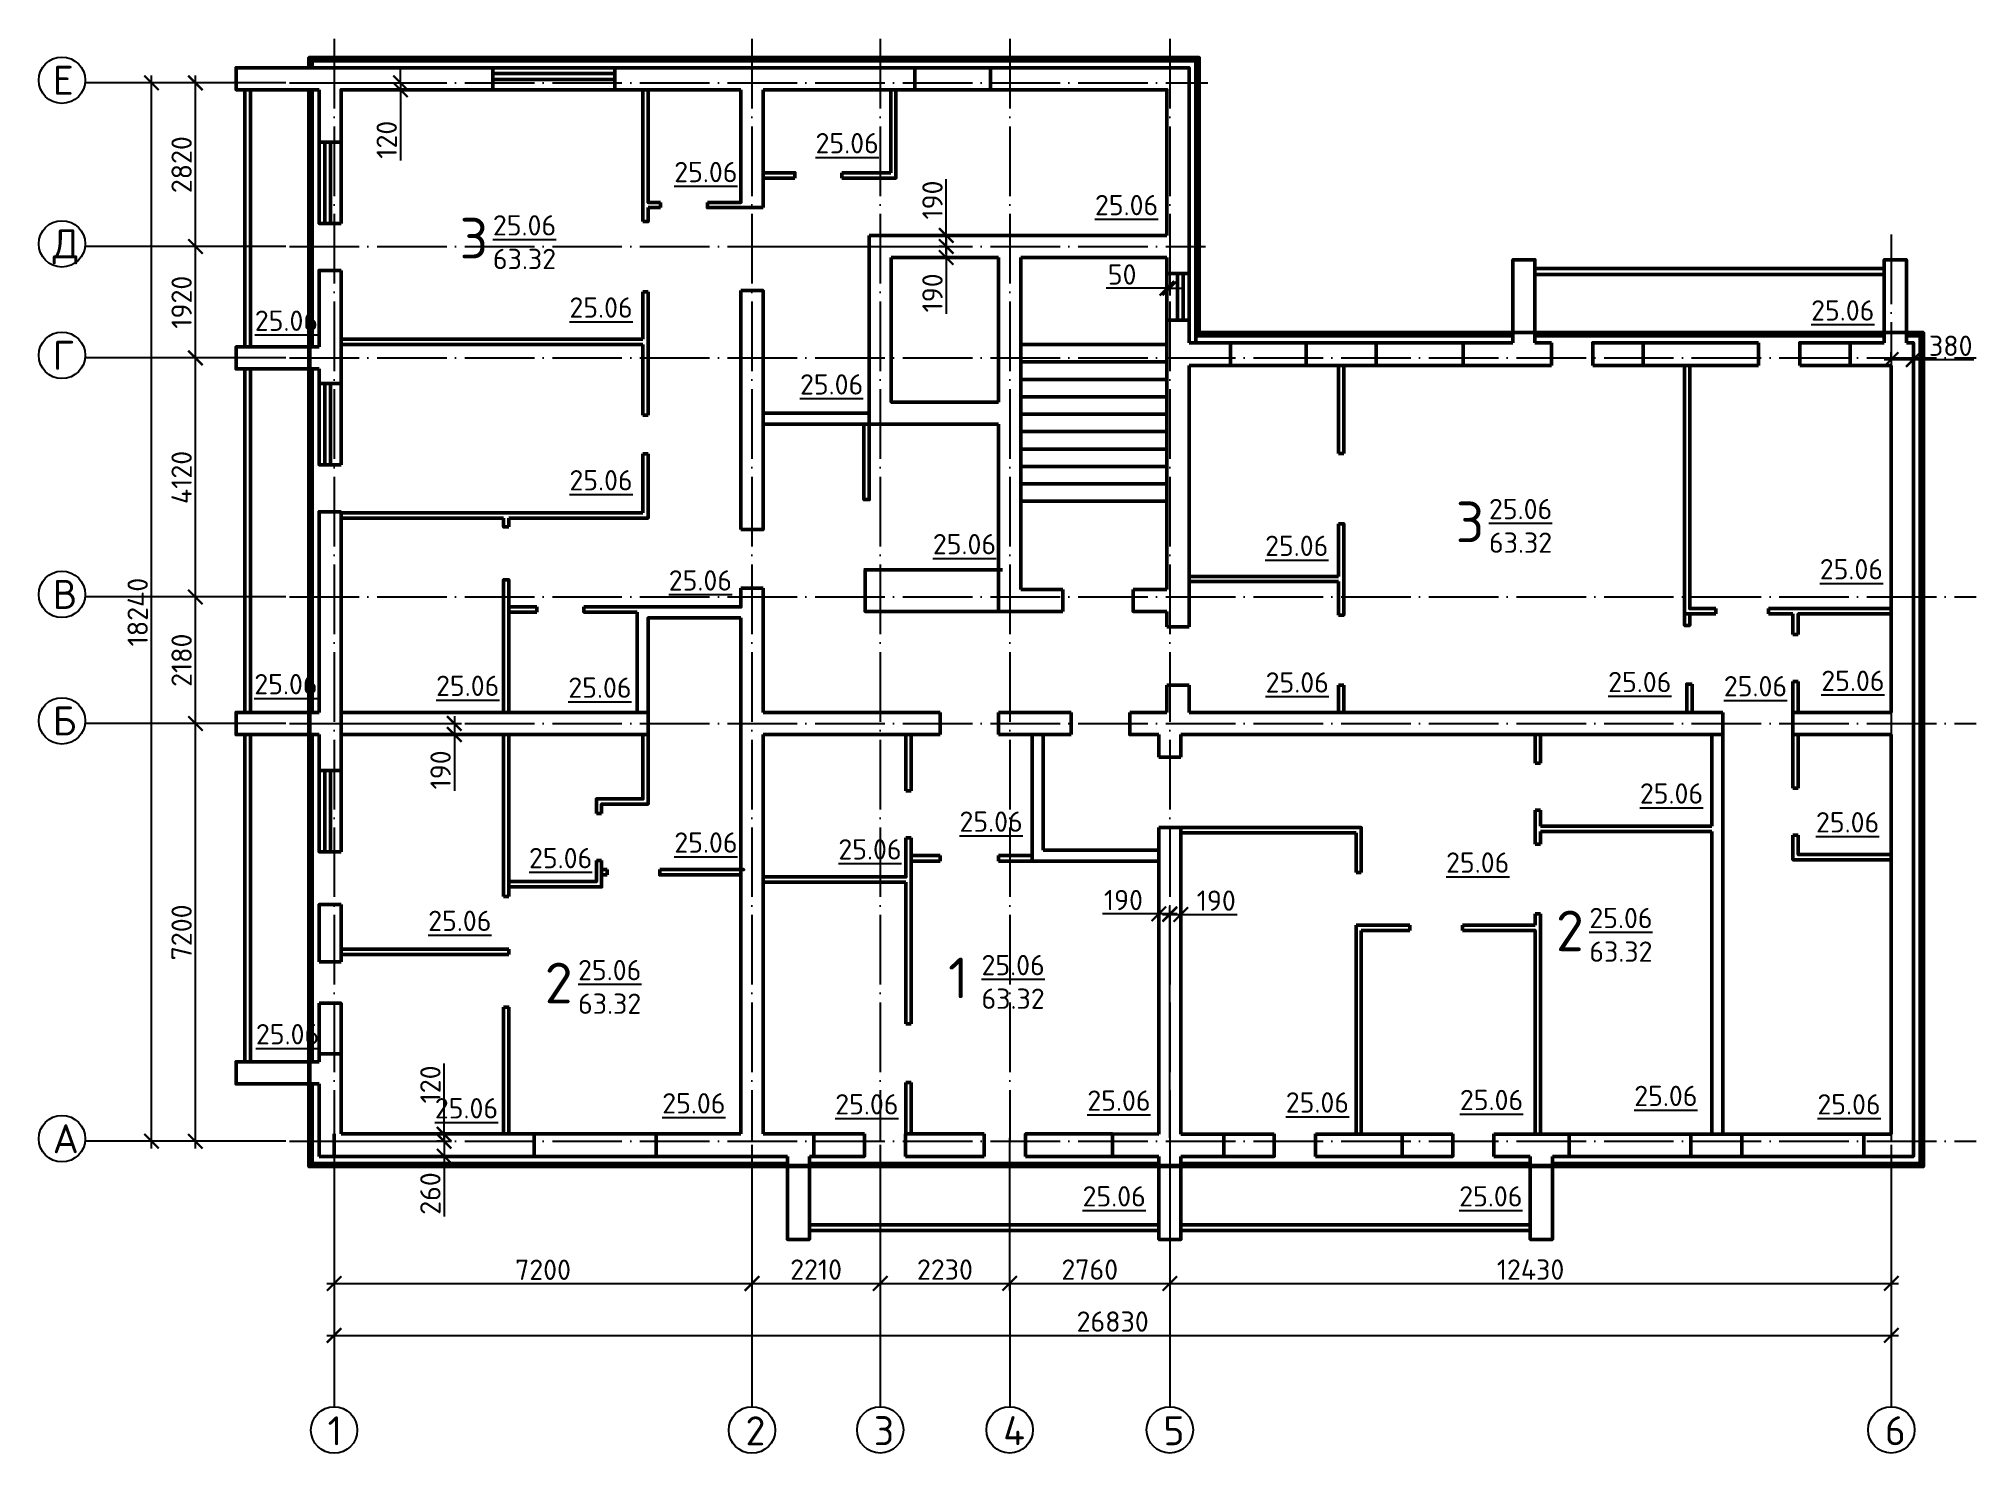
# Model space of a CAD drawing. Header units: millimetres. Extents: x -121275 to -95372, y 16759 to 40426.
# Drawn here: x -120260.2 to -119926.4, y 37789.8 to 38033.6 of the extents above; entities that cross this region are included whole.
import ezdxf

# ---------------------------------------------------------------- set-up
doc = ezdxf.new("R2010")
doc.units = ezdxf.units.MM
doc.header["$LTSCALE"] = 0.5
doc.linetypes.add('ACAD_ISO04W100', pattern=[30, 24, -3, 0, -3])
doc.layers.add('оси', color=7, linetype='ACAD_ISO04W100')
doc.layers.add('размеры', color=7, linetype='Continuous')
doc.layers.add('построения', color=6, linetype='Continuous', lineweight=25)
doc.layers.add('ТОНКИЕе', color=7, linetype='Continuous', lineweight=25)
doc.styles.add('Наклонный', font='isocpeur.ttf', dxfattribs={"height": 3.5})
doc.dimstyles.new('СТРОИТЕЛЬНЫЙ', dxfattribs={"dimtxt": 3.5, "dimasz": 2.5, "dimexe": 1.25, "dimexo": 0.625, "dimtad": 1, "dimdec": 0, "dimlfac": 100, "dimdsep": 46, "dimtxsty": 'Наклонный', "dimblk1": 'ARCHTICK', "dimblk2": 'ARCHTICK', "dimsah": 1, "dimcen": 0, "dimdle": 1.25, "dimadec": 0, "dimazin": 0, "dimtfac": 0.75, "dimtdec": 0, "dimtmove": 0, "dimatfit": 3, "dimldrblk": 'ARCHTICK', "dimfxl": 1, "dimtolj": 1, "dimtzin": 0, "dimarcsym": 0})

msp = doc.modelspace()

# ---------------------------------------------------------------- texts
at = {"color": 7, "char_height": 3.5, "attachment_point": 1, "style": 'Наклонный'}
for s, width, insert in [('{\\fISOCPEUR|b1|i0|c204|p34;\\Q0;\\L25.06}', 11, (-120126.367, 38017.311)), ('{\\fISOCPEUR|b1|i0|c204|p34;\\Q0;\\L25.06}', 11, (-120150.715, 38012.338)), ('{\\fISOCPEUR|b1|i0|c204|p34;\\Q0;\\L25.06}', 11, (-120078.223, 38006.644)), ('{\\fISOCPEUR|b1|i0|c204|p34;\\Q0;\\L25.06}', 11, (-120181.957, 38003.153)), ('{\\fISOCPEUR|b1|i0|c204|p34;\\Q0;\\L25.06}', 11, (-120222.981, 37986.718)), ('{\\fISOCPEUR|b1|i0|c204|p34;\\Q0;\\L25.06}', 11, (-120168.773, 37988.986)), ('{\\fISOCPEUR|b1|i0|c204|p34;\\Q0;\\L25.06}', 11, (-119954.829, 37988.488)), ('{\\fISOCPEUR|b1|i0|c204|p34;\\Q0;\\L25.06}', 11, (-120129.043, 37975.743)), ('{\\fISOCPEUR|b1|i0|c204|p34;\\Q0;\\L25.06}', 11, (-120168.774, 37959.224)), ('{\\fISOCPEUR|b1|i0|c204|p34;\\Q0;\\L25.06}', 11, (-120010.334, 37954.262)), ('{\\fISOCPEUR|b1|i0|c204|p34;\\Q0;\\L25.06}', 11, (-120106.155, 37948.214)), ('{\\fISOCPEUR|b1|i0|c204|p34;\\Q0;\\L25.06}', 11, (-120048.912, 37947.926)), ('{\\fISOCPEUR|b1|i0|c204|p34;\\Q0;63.32}', 9, (-120010.334, 37948.469)), ('{\\fISOCPEUR|b1|i0|c204|p34;\\Q0;\\L25.06}', 11, (-119953.341, 37943.894)), ('{\\fISOCPEUR|b1|i0|c204|p34;\\Q0;\\L25.06}', 11, (-120151.657, 37941.961)), ('{\\fISOCPEUR|b1|i0|c204|p34;\\Q0;\\L25.06}', 11, (-120223.065, 37924.087)), ('{\\fISOCPEUR|b1|i0|c204|p34;\\Q0;\\L25.06}', 11, (-120191.748, 37923.8)), ('{\\fISOCPEUR|b1|i0|c204|p34;\\Q0;\\L25.06}', 11, (-120168.964, 37923.485)), ('{\\fISOCPEUR|b1|i0|c204|p34;\\Q0;\\L25.06}', 11, (-120048.821, 37924.387)), ('{\\fISOCPEUR|b1|i0|c204|p34;\\Q0;\\L25.06}', 11, (-119989.803, 37924.456)), ('{\\fISOCPEUR|b1|i0|c204|p34;\\Q0;\\L25.06}', 11, (-119969.87, 37923.732)), ('{\\fISOCPEUR|b1|i0|c204|p34;\\Q0;\\L25.06}', 11, (-119953.076, 37924.668)), ('{\\fISOCPEUR|b1|i0|c204|p34;\\Q0;\\L25.06}', 11, (-119984.335, 37905.246)), ('{\\fISOCPEUR|b1|i0|c204|p34;\\Q0;\\L25.06}', 11, (-120101.567, 37900.396)), ('{\\fISOCPEUR|b1|i0|c204|p34;\\Q0;\\L25.06}', 11, (-119953.992, 37900.284)), ('{\\fISOCPEUR|b1|i0|c204|p34;\\Q0;\\L25.06}', 11, (-120150.697, 37896.791)), ('{\\fISOCPEUR|b1|i0|c204|p34;\\Q0;\\L25.06}', 11, (-120175.733, 37894.111)), ('{\\fISOCPEUR|b1|i0|c204|p34;\\Q0;\\L25.06}', 11, (-120122.437, 37895.613)), ('{\\fISOCPEUR|b1|i0|c204|p34;\\Q0;\\L25.06}', 11, (-120017.727, 37893.342)), ('{\\fISOCPEUR|b1|i0|c204|p34;\\Q0;\\L25.06}', 11, (-120193.109, 37883.297)), ('{\\fISOCPEUR|b1|i0|c204|p34;\\Q0;\\L25.06}', 11, (-119993.044, 37883.786)), ('{\\fISOCPEUR|b1|i0|c204|p34;\\Q0;63.32}', 9, (-119993.044, 37877.993)), ('{\\fISOCPEUR|b1|i0|c204|p34;\\Q0;\\L25.06}', 11, (-120167.282, 37874.809)), ('{\\fISOCPEUR|b1|i0|c204|p34;\\Q0;\\L25.06}', 11, (-120097.771, 37875.673)), ('{\\fISOCPEUR|b1|i0|c204|p34;\\Q0;63.32}', 9, (-120167.282, 37869.016)), ('{\\fISOCPEUR|b1|i0|c204|p34;\\Q0;\\L25.06}', 11, (-120222.785, 37863.761)), ('{\\fISOCPEUR|b1|i0|c204|p34;\\Q0;\\L25.06}', 11, (-119985.308, 37853.131)), ('{\\fISOCPEUR|b1|i0|c204|p34;\\Q0;\\L25.06}', 11, (-120191.96, 37851)), ('{\\fISOCPEUR|b1|i0|c204|p34;\\Q0;\\L25.06}', 11, (-120152.782, 37851.856)), ('{\\fISOCPEUR|b1|i0|c204|p34;\\Q0;\\L25.06}', 11, (-120122.974, 37851.683)), ('{\\fISOCPEUR|b1|i0|c204|p34;\\Q0;\\L25.06}', 11, (-120079.54, 37852.317)), ('{\\fISOCPEUR|b1|i0|c204|p34;\\Q0;\\L25.06}', 11, (-120045.349, 37851.999)), ('{\\fISOCPEUR|b1|i0|c204|p34;\\Q0;\\L25.06}', 11, (-120015.342, 37852.428)), ('{\\fISOCPEUR|b1|i0|c204|p34;\\Q0;\\L25.06}', 11, (-119953.748, 37851.681)), ('{\\fISOCPEUR|b1|i0|c204|p34;\\Q0;\\L25.06}', 11, (-120080.362, 37835.826)), ('{\\fISOCPEUR|b1|i0|c204|p34;\\Q0;\\L25.06}', 11, (-120015.466, 37835.823))]:
    msp.add_mtext_dynamic_manual_height_columns(s, width=width, gutter_width=35, heights=[0], dxfattribs=dict(at, insert=insert))
at = {"color": 7, "lineweight": 50, "char_height": 3.5, "attachment_point": 1, "style": 'Наклонный'}
for s, width, insert in [('\\A1;{\\H2x;3} ', 42.38036, (-120187.688, 38002.686)), ('{\\fISOCPEUR|b1|i0|c204|p34;\\Q0;63.32}', 9, (-120181.957, 37997.359)), ('\\A1;{\\H2x;3} ', 42.38036, (-120016.065, 37953.795)), ('\\A1;{\\H2x;\\Q0;2\\H0.5x; }', 42.38036, (-119998.776, 37883.319)), ('\\A1;{\\H2x;\\Q0;2\\H0.5x; }', 42.38036, (-120173.014, 37874.342)), ('\\A1;{\\H2x;1} ', 42.38036, (-120103.503, 37875.206)), ('{\\fISOCPEUR|b1|i0|c204|p34;\\Q0;63.32}', 9, (-120097.771, 37869.88))]:
    msp.add_mtext_dynamic_manual_height_columns(s, width=width, gutter_width=35, heights=[0], dxfattribs=dict(at, insert=insert))
at = {"layer": 'ТОНКИЕе', "color": 6, "char_height": 5, "attachment_point": 1, "style": 'Наклонный'}
for s, insert in [('Е', (-120257.805, 38028.908)), ('Д', (-120257.805, 38000.708)), ('Г', (-120257.805, 37981.508)), ('В', (-120257.805, 37940.308)), ('Б', (-120257.805, 37918.508)), ('А', (-120257.805, 37846.508)), ('1', (-120210.428, 37796.161)), ('2', (-120138.428, 37796.161)), ('3', (-120116.328, 37796.187)), ('4', (-120094.028, 37796.187)), ('5', (-120066.428, 37796.187)), ('6', (-119942.128, 37796.187))]:
    msp.add_mtext_dynamic_manual_height_columns(s, width=1.68113, gutter_width=35, heights=[0], dxfattribs=dict(at, insert=insert))

# ---------------------------------------------------------------- blocks, each defined once
blk = doc.blocks.new('_ArchTick')
at = {"color": 0, "linetype": 'ByBlock', "const_width": 0.15}
blk.add_lwpolyline([(-0.5, -0.5), (0.5, 0.5)], dxfattribs=at)
blk = doc.blocks.new('*D746')
at = {"layer": 'Defpoints', "color": 0, "transparency": 16777216}
for p in [(-120209.32, 37844.86), (-120137.32, 37843.56), (-120137.32, 37819.04)]:
    blk.add_point(p, dxfattribs=at)
at = {"layer": 'размеры', "color": 0, "lineweight": -2, "transparency": 16777216}
for p, q in [((-120209.32, 37844.23), (-120209.32, 37817.79)), ((-120137.32, 37842.93), (-120137.32, 37817.79)), ((-120210.57, 37819.04), (-120136.07, 37819.04))]:
    blk.add_line(p, q, dxfattribs=at)
at = {"layer": 'размеры', "color": 0, "lineweight": -2, "transparency": 16777216, "xscale": 2.5, "yscale": 2.5, "zscale": 2.5, "rotation": 180}
blk.add_blockref('_ArchTick', (-120209.32, 37819.04), dxfattribs=at)
at = {"layer": 'размеры', "color": 0, "lineweight": -2, "transparency": 16777216, "xscale": 2.5, "yscale": 2.5, "zscale": 2.5}
blk.add_blockref('_ArchTick', (-120137.32, 37819.04), dxfattribs=at)
at = {"layer": 'размеры', "color": 0, "transparency": 16777216, "insert": (-120173.32, 37821.42), "char_height": 3.5, "attachment_point": 5, "style": 'Наклонный'}
blk.add_mtext('\\A1;7200', dxfattribs=at)
blk = doc.blocks.new('*D747')
at = {"layer": 'Defpoints', "color": 0, "transparency": 16777216}
for p in [(-120137.32, 37843.56), (-120115.22, 37843.56), (-120115.22, 37819.07)]:
    blk.add_point(p, dxfattribs=at)
at = {"layer": 'размеры', "color": 0, "lineweight": -2, "transparency": 16777216}
for p, q in [((-120137.32, 37842.93), (-120137.32, 37817.82)), ((-120115.22, 37842.93), (-120115.22, 37817.82)), ((-120138.57, 37819.07), (-120113.97, 37819.07))]:
    blk.add_line(p, q, dxfattribs=at)
at = {"layer": 'размеры', "color": 0, "lineweight": -2, "transparency": 16777216, "xscale": 2.5, "yscale": 2.5, "zscale": 2.5, "rotation": 180}
blk.add_blockref('_ArchTick', (-120137.32, 37819.07), dxfattribs=at)
at = {"layer": 'размеры', "color": 0, "lineweight": -2, "transparency": 16777216, "xscale": 2.5, "yscale": 2.5, "zscale": 2.5}
blk.add_blockref('_ArchTick', (-120115.22, 37819.07), dxfattribs=at)
at = {"layer": 'размеры', "color": 0, "transparency": 16777216, "insert": (-120126.27, 37821.45), "char_height": 3.5, "attachment_point": 5, "style": 'Наклонный'}
blk.add_mtext('\\A1;2210', dxfattribs=at)
blk = doc.blocks.new('*D748')
at = {"layer": 'Defpoints', "color": 0, "transparency": 16777216}
for p in [(-120115.22, 37843.56), (-120092.92, 37844.76), (-120092.92, 37819.07)]:
    blk.add_point(p, dxfattribs=at)
at = {"layer": 'размеры', "color": 0, "lineweight": -2, "transparency": 16777216}
for p, q in [((-120115.22, 37842.93), (-120115.22, 37817.82)), ((-120092.92, 37844.13), (-120092.92, 37817.82)), ((-120116.47, 37819.07), (-120091.67, 37819.07))]:
    blk.add_line(p, q, dxfattribs=at)
at = {"layer": 'размеры', "color": 0, "lineweight": -2, "transparency": 16777216, "xscale": 2.5, "yscale": 2.5, "zscale": 2.5, "rotation": 180}
blk.add_blockref('_ArchTick', (-120115.22, 37819.07), dxfattribs=at)
at = {"layer": 'размеры', "color": 0, "lineweight": -2, "transparency": 16777216, "xscale": 2.5, "yscale": 2.5, "zscale": 2.5}
blk.add_blockref('_ArchTick', (-120092.92, 37819.07), dxfattribs=at)
at = {"layer": 'размеры', "color": 0, "transparency": 16777216, "insert": (-120104.07, 37821.45), "char_height": 3.5, "attachment_point": 5, "style": 'Наклонный'}
blk.add_mtext('\\A1;2230', dxfattribs=at)
blk = doc.blocks.new('*D744')
at = {"layer": 'Defpoints', "color": 0, "transparency": 16777216}
for p in [(-120092.92, 37844.76), (-120065.32, 37844.81), (-120065.32, 37819.07)]:
    blk.add_point(p, dxfattribs=at)
at = {"layer": 'размеры', "color": 0, "lineweight": -2, "transparency": 16777216}
for p, q in [((-120092.92, 37844.13), (-120092.92, 37817.82)), ((-120065.32, 37844.18), (-120065.32, 37817.82)), ((-120094.17, 37819.07), (-120064.07, 37819.07))]:
    blk.add_line(p, q, dxfattribs=at)
at = {"layer": 'размеры', "color": 0, "lineweight": -2, "transparency": 16777216, "xscale": 2.5, "yscale": 2.5, "zscale": 2.5, "rotation": 180}
blk.add_blockref('_ArchTick', (-120092.92, 37819.07), dxfattribs=at)
at = {"layer": 'размеры', "color": 0, "lineweight": -2, "transparency": 16777216, "xscale": 2.5, "yscale": 2.5, "zscale": 2.5}
blk.add_blockref('_ArchTick', (-120065.32, 37819.07), dxfattribs=at)
at = {"layer": 'размеры', "color": 0, "transparency": 16777216, "insert": (-120079.12, 37821.45), "char_height": 3.5, "attachment_point": 5, "style": 'Наклонный'}
blk.add_mtext('\\A1;2760', dxfattribs=at)
blk = doc.blocks.new('*D749')
at = {"layer": 'Defpoints', "color": 0, "transparency": 16777216}
for p in [(-120065.32, 37844.81), (-119941.02, 37843.56), (-119941.02, 37819.07)]:
    blk.add_point(p, dxfattribs=at)
at = {"layer": 'размеры', "color": 0, "lineweight": -2, "transparency": 16777216}
for p, q in [((-120065.32, 37844.18), (-120065.32, 37817.82)), ((-119941.02, 37842.93), (-119941.02, 37817.82)), ((-120066.57, 37819.07), (-119939.77, 37819.07))]:
    blk.add_line(p, q, dxfattribs=at)
at = {"layer": 'размеры', "color": 0, "lineweight": -2, "transparency": 16777216, "xscale": 2.5, "yscale": 2.5, "zscale": 2.5, "rotation": 180}
blk.add_blockref('_ArchTick', (-120065.32, 37819.07), dxfattribs=at)
at = {"layer": 'размеры', "color": 0, "lineweight": -2, "transparency": 16777216, "xscale": 2.5, "yscale": 2.5, "zscale": 2.5}
blk.add_blockref('_ArchTick', (-119941.02, 37819.07), dxfattribs=at)
at = {"layer": 'размеры', "color": 0, "transparency": 16777216, "insert": (-120003.17, 37821.45), "char_height": 3.5, "attachment_point": 5, "style": 'Наклонный'}
blk.add_mtext('\\A1;12430', dxfattribs=at)
blk = doc.blocks.new('*D750')
at = {"layer": 'Defpoints', "color": 0, "transparency": 16777216}
for p in [(-120233.22, 37915.56), (-120217.01, 37915.56), (-120217.01, 37843.56)]:
    blk.add_point(p, dxfattribs=at)
at = {"layer": 'размеры', "color": 0, "lineweight": -2, "transparency": 16777216}
for p, q in [((-120233.22, 37842.31), (-120233.22, 37916.81)), ((-120217.64, 37915.56), (-120234.47, 37915.56)), ((-120217.64, 37843.56), (-120234.47, 37843.56))]:
    blk.add_line(p, q, dxfattribs=at)
at = {"layer": 'размеры', "color": 0, "lineweight": -2, "transparency": 16777216, "xscale": 2.5, "yscale": 2.5, "zscale": 2.5}
for p, rotation in [((-120233.22, 37915.56), 90), ((-120233.22, 37843.56), 270)]:
    blk.add_blockref('_ArchTick', p, dxfattribs=dict(at, rotation=rotation))
at = {"layer": 'размеры', "color": 0, "transparency": 16777216, "insert": (-120235.59, 37879.56), "char_height": 3.5, "attachment_point": 5, "rotation": 90, "style": 'Наклонный'}
blk.add_mtext('\\A1;7200', dxfattribs=at)
blk = doc.blocks.new('*D751')
at = {"layer": 'Defpoints', "color": 0, "transparency": 16777216}
for p in [(-120233.22, 37937.36), (-120217.01, 37937.36), (-120217.01, 37915.56)]:
    blk.add_point(p, dxfattribs=at)
at = {"layer": 'размеры', "color": 0, "lineweight": -2, "transparency": 16777216}
for p, q in [((-120217.64, 37937.36), (-120234.47, 37937.36)), ((-120233.22, 37914.31), (-120233.22, 37938.61)), ((-120217.64, 37915.56), (-120234.47, 37915.56))]:
    blk.add_line(p, q, dxfattribs=at)
at = {"layer": 'размеры', "color": 0, "lineweight": -2, "transparency": 16777216, "xscale": 2.5, "yscale": 2.5, "zscale": 2.5}
for p, rotation in [((-120233.22, 37937.36), 90), ((-120233.22, 37915.56), 270)]:
    blk.add_blockref('_ArchTick', p, dxfattribs=dict(at, rotation=rotation))
at = {"layer": 'размеры', "color": 0, "transparency": 16777216, "insert": (-120235.59, 37926.46), "char_height": 3.5, "attachment_point": 5, "rotation": 90, "style": 'Наклонный'}
blk.add_mtext('\\A1;2180', dxfattribs=at)
blk = doc.blocks.new('*D752')
at = {"layer": 'Defpoints', "color": 0, "transparency": 16777216}
for p in [(-120233.22, 37978.56), (-120217.01, 37978.56), (-120217.01, 37937.36)]:
    blk.add_point(p, dxfattribs=at)
at = {"layer": 'размеры', "color": 0, "lineweight": -2, "transparency": 16777216}
for p, q in [((-120233.22, 37936.11), (-120233.22, 37979.81)), ((-120217.64, 37978.56), (-120234.47, 37978.56)), ((-120217.64, 37937.36), (-120234.47, 37937.36))]:
    blk.add_line(p, q, dxfattribs=at)
at = {"layer": 'размеры', "color": 0, "lineweight": -2, "transparency": 16777216, "xscale": 2.5, "yscale": 2.5, "zscale": 2.5}
for p, rotation in [((-120233.22, 37978.56), 90), ((-120233.22, 37937.36), 270)]:
    blk.add_blockref('_ArchTick', p, dxfattribs=dict(at, rotation=rotation))
at = {"layer": 'размеры', "color": 0, "transparency": 16777216, "insert": (-120235.59, 37957.96), "char_height": 3.5, "attachment_point": 5, "rotation": 90, "style": 'Наклонный'}
blk.add_mtext('\\A1;4120', dxfattribs=at)
blk = doc.blocks.new('*D753')
at = {"layer": 'Defpoints', "color": 0, "transparency": 16777216}
for p in [(-120233.22, 37997.76), (-120217.01, 37997.76), (-120217.01, 37978.56)]:
    blk.add_point(p, dxfattribs=at)
at = {"layer": 'размеры', "color": 0, "lineweight": -2, "transparency": 16777216}
for p, q in [((-120217.64, 37997.76), (-120234.47, 37997.76)), ((-120233.22, 37977.31), (-120233.22, 37999.01)), ((-120217.64, 37978.56), (-120234.47, 37978.56))]:
    blk.add_line(p, q, dxfattribs=at)
at = {"layer": 'размеры', "color": 0, "lineweight": -2, "transparency": 16777216, "xscale": 2.5, "yscale": 2.5, "zscale": 2.5}
for p, rotation in [((-120233.22, 37997.76), 90), ((-120233.22, 37978.56), 270)]:
    blk.add_blockref('_ArchTick', p, dxfattribs=dict(at, rotation=rotation))
at = {"layer": 'размеры', "color": 0, "transparency": 16777216, "insert": (-120235.59, 37988.16), "char_height": 3.5, "attachment_point": 5, "rotation": 90, "style": 'Наклонный'}
blk.add_mtext('\\A1;1920', dxfattribs=at)
blk = doc.blocks.new('*D754')
at = {"layer": 'Defpoints', "color": 0, "transparency": 16777216}
for p in [(-120233.22, 38025.96), (-120217.01, 38025.96), (-120217.01, 37997.76)]:
    blk.add_point(p, dxfattribs=at)
at = {"layer": 'размеры', "color": 0, "lineweight": -2, "transparency": 16777216}
for p, q in [((-120233.22, 37996.51), (-120233.22, 38027.21)), ((-120217.64, 38025.96), (-120234.47, 38025.96)), ((-120217.64, 37997.76), (-120234.47, 37997.76))]:
    blk.add_line(p, q, dxfattribs=at)
at = {"layer": 'размеры', "color": 0, "lineweight": -2, "transparency": 16777216, "xscale": 2.5, "yscale": 2.5, "zscale": 2.5}
for p, rotation in [((-120233.22, 38025.96), 90), ((-120233.22, 37997.76), 270)]:
    blk.add_blockref('_ArchTick', p, dxfattribs=dict(at, rotation=rotation))
at = {"layer": 'размеры', "color": 0, "transparency": 16777216, "insert": (-120235.59, 38011.86), "char_height": 3.5, "attachment_point": 5, "rotation": 90, "style": 'Наклонный'}
blk.add_mtext('\\A1;2820', dxfattribs=at)
blk = doc.blocks.new('*D755')
at = {"layer": 'Defpoints', "color": 0, "transparency": 16777216}
for p in [(-120217.01, 38025.96), (-120208.12, 38024.76), (-120197.87, 38024.76)]:
    blk.add_point(p, dxfattribs=at)
at = {"layer": 'размеры', "color": 0, "lineweight": -2, "transparency": 16777216}
for p, q in [((-120197.87, 38025.96), (-120197.87, 38028.46)), ((-120216.39, 38025.96), (-120196.62, 38025.96)), ((-120207.49, 38024.76), (-120196.62, 38024.76)), ((-120197.87, 38025.96), (-120197.87, 38024.76)), ((-120197.87, 38024.76), (-120197.87, 38012.56))]:
    blk.add_line(p, q, dxfattribs=at)
at = {"layer": 'размеры', "color": 0, "lineweight": -2, "transparency": 16777216, "xscale": 2.5, "yscale": 2.5, "zscale": 2.5}
for p, rotation in [((-120197.87, 38025.96), 270), ((-120197.87, 38024.76), 90)]:
    blk.add_blockref('_ArchTick', p, dxfattribs=dict(at, rotation=rotation))
at = {"layer": 'размеры', "color": 0, "transparency": 16777216, "insert": (-120200.25, 38016.16), "char_height": 3.5, "attachment_point": 5, "rotation": 90, "style": 'Наклонный'}
blk.add_mtext('\\A1;120', dxfattribs=at)
blk = doc.blocks.new('*D756')
at = {"layer": 'Defpoints', "color": 0, "transparency": 16777216}
for p in [(-120138.08, 37997.76), (-120103.84, 37999.66), (-120090.9, 37999.66)]:
    blk.add_point(p, dxfattribs=at)
at = {"layer": 'размеры', "color": 0, "lineweight": -2, "transparency": 16777216}
for p, q in [((-120103.84, 37999.66), (-120103.84, 38009.36)), ((-120137.46, 37997.76), (-120102.59, 37997.76)), ((-120091.53, 37999.66), (-120105.09, 37999.66)), ((-120103.84, 37996.51), (-120103.84, 37999.66))]:
    blk.add_line(p, q, dxfattribs=at)
at = {"layer": 'размеры', "color": 0, "lineweight": -2, "transparency": 16777216, "xscale": 2.5, "yscale": 2.5, "zscale": 2.5}
for p, rotation in [((-120103.84, 37999.66), 90), ((-120103.84, 37997.76), 270)]:
    blk.add_blockref('_ArchTick', p, dxfattribs=dict(at, rotation=rotation))
at = {"layer": 'размеры', "color": 0, "transparency": 16777216, "insert": (-120106.22, 38005.76), "char_height": 3.5, "attachment_point": 5, "rotation": 90, "style": 'Наклонный'}
blk.add_mtext('\\A1;190', dxfattribs=at)
blk = doc.blocks.new('*D757')
at = {"layer": 'Defpoints', "color": 0, "transparency": 16777216}
for p in [(-120103.84, 37997.76), (-120113.32, 37995.86), (-120103.84, 37995.86)]:
    blk.add_point(p, dxfattribs=at)
at = {"layer": 'размеры', "color": 0, "lineweight": -2, "transparency": 16777216}
for p, q in [((-120104.47, 37997.76), (-120105.09, 37997.76)), ((-120103.84, 37999.01), (-120103.84, 37995.86)), ((-120112.69, 37995.86), (-120102.59, 37995.86)), ((-120103.84, 37995.86), (-120103.84, 37986.16))]:
    blk.add_line(p, q, dxfattribs=at)
at = {"layer": 'размеры', "color": 0, "lineweight": -2, "transparency": 16777216, "xscale": 2.5, "yscale": 2.5, "zscale": 2.5}
for p, rotation in [((-120103.84, 37997.76), 90), ((-120103.84, 37995.86), 270)]:
    blk.add_blockref('_ArchTick', p, dxfattribs=dict(at, rotation=rotation))
at = {"layer": 'размеры', "color": 0, "transparency": 16777216, "insert": (-120106.22, 37989.76), "char_height": 3.5, "attachment_point": 5, "rotation": 90, "style": 'Наклонный'}
blk.add_mtext('\\A1;190', dxfattribs=at)
blk = doc.blocks.new('*D758')
at = {"layer": 'Defpoints', "color": 0, "transparency": 16777216}
for p in [(-120065.82, 37995.86), (-120065.32, 37995.86), (-120065.82, 37990.56)]:
    blk.add_point(p, dxfattribs=at)
at = {"layer": 'размеры', "color": 0, "lineweight": -2, "transparency": 16777216}
for p, q in [((-120065.82, 37995.23), (-120065.82, 37989.31)), ((-120065.32, 37995.23), (-120065.32, 37989.31)), ((-120065.82, 37990.56), (-120076.27, 37990.56)), ((-120065.32, 37990.56), (-120065.82, 37990.56)), ((-120065.32, 37990.56), (-120062.82, 37990.56))]:
    blk.add_line(p, q, dxfattribs=at)
at = {"layer": 'размеры', "color": 0, "lineweight": -2, "transparency": 16777216, "xscale": 2.5, "yscale": 2.5, "zscale": 2.5}
blk.add_blockref('_ArchTick', (-120065.82, 37990.56), dxfattribs=at)
at = {"layer": 'размеры', "color": 0, "lineweight": -2, "transparency": 16777216, "xscale": 2.5, "yscale": 2.5, "zscale": 2.5, "rotation": 180}
blk.add_blockref('_ArchTick', (-120065.32, 37990.56), dxfattribs=at)
at = {"layer": 'размеры', "color": 0, "transparency": 16777216, "insert": (-120073.54, 37992.93), "char_height": 3.5, "attachment_point": 5, "style": 'Наклонный'}
blk.add_mtext('\\A1;50', dxfattribs=at)
blk = doc.blocks.new('*D759')
at = {"layer": 'Defpoints', "color": 0, "transparency": 16777216}
for p in [(-119941.02, 37977.26), (-119937.22, 37978.28), (-119937.22, 37978.28)]:
    blk.add_point(p, dxfattribs=at)
at = {"layer": 'размеры', "color": 0, "lineweight": -2, "transparency": 16777216}
for p, q in [((-119942.27, 37978.28), (-119937.22, 37978.28)), ((-119941.02, 37977.89), (-119941.02, 37979.53)), ((-119937.22, 37978.28), (-119926.82, 37978.28)), ((-119937.22, 37977.65), (-119937.22, 37977.03))]:
    blk.add_line(p, q, dxfattribs=at)
at = {"layer": 'размеры', "color": 0, "lineweight": -2, "transparency": 16777216, "xscale": 2.5, "yscale": 2.5, "zscale": 2.5, "rotation": 180}
blk.add_blockref('_ArchTick', (-119941.02, 37978.28), dxfattribs=at)
at = {"layer": 'размеры', "color": 0, "lineweight": -2, "transparency": 16777216, "xscale": 2.5, "yscale": 2.5, "zscale": 2.5}
blk.add_blockref('_ArchTick', (-119937.22, 37978.28), dxfattribs=at)
at = {"layer": 'размеры', "color": 0, "transparency": 16777216, "insert": (-119930.77, 37980.65), "char_height": 3.5, "attachment_point": 5, "style": 'Наклонный'}
blk.add_mtext('\\A1;380', dxfattribs=at)
blk = doc.blocks.new('*D760')
at = {"layer": 'Defpoints', "color": 0, "transparency": 16777216}
for p in [(-120217.01, 37843.56), (-120207.4, 37844.76), (-120190.36, 37844.76)]:
    blk.add_point(p, dxfattribs=at)
at = {"layer": 'размеры', "color": 0, "lineweight": -2, "transparency": 16777216}
for p, q in [((-120190.36, 37844.76), (-120190.36, 37856.96)), ((-120216.39, 37843.56), (-120189.11, 37843.56)), ((-120206.77, 37844.76), (-120189.11, 37844.76)), ((-120190.36, 37843.56), (-120190.36, 37844.76)), ((-120190.36, 37843.56), (-120190.36, 37841.06))]:
    blk.add_line(p, q, dxfattribs=at)
at = {"layer": 'размеры', "color": 0, "lineweight": -2, "transparency": 16777216, "xscale": 2.5, "yscale": 2.5, "zscale": 2.5}
for p, rotation in [((-120190.36, 37844.76), 270), ((-120190.36, 37843.56), 90)]:
    blk.add_blockref('_ArchTick', p, dxfattribs=dict(at, rotation=rotation))
at = {"layer": 'размеры', "color": 0, "transparency": 16777216, "insert": (-120192.73, 37853.36), "char_height": 3.5, "attachment_point": 5, "rotation": 90, "style": 'Наклонный'}
blk.add_mtext('\\A1;120', dxfattribs=at)
blk = doc.blocks.new('*D742')
at = {"layer": 'Defpoints', "color": 0, "transparency": 16777216}
for p in [(-120190.36, 37843.56), (-120190.36, 37841.01), (-120190.36, 37841.01)]:
    blk.add_point(p, dxfattribs=at)
at = {"layer": 'размеры', "color": 0, "lineweight": -2, "transparency": 16777216}
for p, q in [((-120190.98, 37843.56), (-120191.61, 37843.56)), ((-120190.36, 37844.81), (-120190.36, 37841.01)), ((-120190.98, 37841.01), (-120191.61, 37841.01)), ((-120190.36, 37841.01), (-120190.36, 37830.61))]:
    blk.add_line(p, q, dxfattribs=at)
at = {"layer": 'размеры', "color": 0, "lineweight": -2, "transparency": 16777216, "xscale": 2.5, "yscale": 2.5, "zscale": 2.5}
for p, rotation in [((-120190.36, 37843.56), 90), ((-120190.36, 37841.01), 270)]:
    blk.add_blockref('_ArchTick', p, dxfattribs=dict(at, rotation=rotation))
at = {"layer": 'размеры', "color": 0, "transparency": 16777216, "insert": (-120192.73, 37834.56), "char_height": 3.5, "attachment_point": 5, "rotation": 90, "style": 'Наклонный'}
blk.add_mtext('\\A1;260', dxfattribs=at)
blk = doc.blocks.new('*D761')
at = {"layer": 'Defpoints', "color": 0, "transparency": 16777216}
for p in [(-120217.01, 37915.56), (-120208.12, 37913.66), (-120188.6, 37913.66)]:
    blk.add_point(p, dxfattribs=at)
at = {"layer": 'размеры', "color": 0, "lineweight": -2, "transparency": 16777216}
for p, q in [((-120188.6, 37916.81), (-120188.6, 37913.66)), ((-120216.39, 37915.56), (-120187.35, 37915.56)), ((-120207.49, 37913.66), (-120187.35, 37913.66)), ((-120188.6, 37913.66), (-120188.6, 37903.96))]:
    blk.add_line(p, q, dxfattribs=at)
at = {"layer": 'размеры', "color": 0, "lineweight": -2, "transparency": 16777216, "xscale": 2.5, "yscale": 2.5, "zscale": 2.5}
for p, rotation in [((-120188.6, 37915.56), 90), ((-120188.6, 37913.66), 270)]:
    blk.add_blockref('_ArchTick', p, dxfattribs=dict(at, rotation=rotation))
at = {"layer": 'размеры', "color": 0, "transparency": 16777216, "insert": (-120190.97, 37907.56), "char_height": 3.5, "attachment_point": 5, "rotation": 90, "style": 'Наклонный'}
blk.add_mtext('\\A1;190', dxfattribs=at)
blk = doc.blocks.new('*D762')
at = {"layer": 'Defpoints', "color": 0, "transparency": 16777216}
for p in [(-120067.22, 37882.76), (-120067.22, 37879.23), (-120065.32, 37843.56)]:
    blk.add_point(p, dxfattribs=at)
at = {"layer": 'размеры', "color": 0, "lineweight": -2, "transparency": 16777216}
for p, q in [((-120067.22, 37879.86), (-120067.22, 37884.01)), ((-120065.32, 37844.18), (-120065.32, 37884.01)), ((-120067.22, 37882.76), (-120076.92, 37882.76)), ((-120064.07, 37882.76), (-120067.22, 37882.76))]:
    blk.add_line(p, q, dxfattribs=at)
at = {"layer": 'размеры', "color": 0, "lineweight": -2, "transparency": 16777216, "xscale": 2.5, "yscale": 2.5, "zscale": 2.5, "rotation": 180}
blk.add_blockref('_ArchTick', (-120067.22, 37882.76), dxfattribs=at)
at = {"layer": 'размеры', "color": 0, "lineweight": -2, "transparency": 16777216, "xscale": 2.5, "yscale": 2.5, "zscale": 2.5}
blk.add_blockref('_ArchTick', (-120065.32, 37882.76), dxfattribs=at)
at = {"layer": 'размеры', "color": 0, "transparency": 16777216, "insert": (-120073.32, 37885.13), "char_height": 3.5, "attachment_point": 5, "style": 'Наклонный'}
blk.add_mtext('\\A1;190', dxfattribs=at)
blk = doc.blocks.new('*D743')
at = {"layer": 'Defpoints', "color": 0, "transparency": 16777216}
for p in [(-120065.32, 37882.65), (-120063.42, 37882.65), (-120063.42, 37879.56)]:
    blk.add_point(p, dxfattribs=at)
at = {"layer": 'размеры', "color": 0, "lineweight": -2, "transparency": 16777216}
for p, q in [((-120063.42, 37880.19), (-120063.42, 37883.9)), ((-120066.57, 37882.65), (-120063.42, 37882.65)), ((-120065.32, 37882.03), (-120065.32, 37881.4)), ((-120063.42, 37882.65), (-120053.72, 37882.65))]:
    blk.add_line(p, q, dxfattribs=at)
at = {"layer": 'размеры', "color": 0, "lineweight": -2, "transparency": 16777216, "xscale": 2.5, "yscale": 2.5, "zscale": 2.5, "rotation": 180}
blk.add_blockref('_ArchTick', (-120065.32, 37882.65), dxfattribs=at)
at = {"layer": 'размеры', "color": 0, "lineweight": -2, "transparency": 16777216, "xscale": 2.5, "yscale": 2.5, "zscale": 2.5}
blk.add_blockref('_ArchTick', (-120063.42, 37882.65), dxfattribs=at)
at = {"layer": 'размеры', "color": 0, "transparency": 16777216, "insert": (-120057.32, 37885.03), "char_height": 3.5, "attachment_point": 5, "style": 'Наклонный'}
blk.add_mtext('\\A1;190', dxfattribs=at)
blk = doc.blocks.new('*D763')
at = {"layer": 'Defpoints', "color": 0, "transparency": 16777216}
for p in [(-120209.32, 37819.04), (-119941.02, 37819.07), (-119941.02, 37810.11)]:
    blk.add_point(p, dxfattribs=at)
at = {"layer": 'размеры', "color": 0, "lineweight": -2, "transparency": 16777216}
for p, q in [((-120209.32, 37818.42), (-120209.32, 37808.86)), ((-119941.02, 37818.45), (-119941.02, 37808.86)), ((-120210.57, 37810.11), (-119939.77, 37810.11))]:
    blk.add_line(p, q, dxfattribs=at)
at = {"layer": 'размеры', "color": 0, "lineweight": -2, "transparency": 16777216, "xscale": 2.5, "yscale": 2.5, "zscale": 2.5, "rotation": 180}
blk.add_blockref('_ArchTick', (-120209.32, 37810.11), dxfattribs=at)
at = {"layer": 'размеры', "color": 0, "lineweight": -2, "transparency": 16777216, "xscale": 2.5, "yscale": 2.5, "zscale": 2.5}
blk.add_blockref('_ArchTick', (-119941.02, 37810.11), dxfattribs=at)
at = {"layer": 'размеры', "color": 0, "transparency": 16777216, "insert": (-120075.17, 37812.49), "char_height": 3.5, "attachment_point": 5, "style": 'Наклонный'}
blk.add_mtext('\\A1;26830', dxfattribs=at)
blk = doc.blocks.new('*D745')
at = {"layer": 'Defpoints', "color": 0, "transparency": 16777216}
for p in [(-120240.78, 38025.96), (-120233.22, 38025.96), (-120233.22, 37843.56)]:
    blk.add_point(p, dxfattribs=at)
at = {"layer": 'размеры', "color": 0, "lineweight": -2, "transparency": 16777216}
for p, q in [((-120240.78, 37842.31), (-120240.78, 38027.21)), ((-120233.84, 38025.96), (-120242.03, 38025.96)), ((-120233.84, 37843.56), (-120242.03, 37843.56))]:
    blk.add_line(p, q, dxfattribs=at)
at = {"layer": 'размеры', "color": 0, "lineweight": -2, "transparency": 16777216, "xscale": 2.5, "yscale": 2.5, "zscale": 2.5}
for p, rotation in [((-120240.78, 38025.96), 90), ((-120240.78, 37843.56), 270)]:
    blk.add_blockref('_ArchTick', p, dxfattribs=dict(at, rotation=rotation))
at = {"layer": 'размеры', "color": 0, "lineweight": 50, "transparency": 16777216, "insert": (-120243.16, 37934.76), "char_height": 3.5, "attachment_point": 5, "rotation": 90, "style": 'Наклонный'}
blk.add_mtext('\\A1;18240', dxfattribs=at)

# ---------------------------------------------------------------- dimensions: what is measured, and where the dimension line sits
at = {"layer": 'размеры', "color": 6, "lineweight": 50}
dim = msp.add_aligned_dim(p1=(-120233.22, 37843.559), p2=(-120233.22, 38025.959), distance=7.564, dimstyle='СТРОИТЕЛЬНЫЙ', dxfattribs=at)
dim.commit()
dim.dimension.update_dxf_attribs({"geometry": '*D745', "text_midpoint": (-120243.159, 37934.759)})
at = {"layer": 'размеры'}
for base, p1, p2, override, picture, middle in [((-120233.22, 38025.959), (-120217.013, 37997.759), (-120217.013, 38025.959), {"dimtxsty": 'Наклонный', "dimtmove": 1}, '*D754', (-120235.595, 38011.859)), ((-120233.22, 37997.759), (-120217.013, 37978.559), (-120217.013, 37997.759), {"dimtxsty": 'Наклонный', "dimtmove": 1}, '*D753', (-120235.595, 37988.159)), ((-120233.22, 37978.559), (-120217.013, 37937.359), (-120217.013, 37978.559), {"dimtxsty": 'Наклонный', "dimtmove": 1}, '*D752', (-120235.595, 37957.959)), ((-120233.22, 37937.359), (-120217.013, 37915.559), (-120217.013, 37937.359), {"dimtxsty": 'Наклонный', "dimtmove": 1}, '*D751', (-120235.595, 37926.459)), ((-120233.22, 37915.559), (-120217.013, 37843.559), (-120217.013, 37915.559), {"dimtxsty": 'Наклонный'}, '*D750', (-120235.595, 37879.559))]:
    dim = msp.add_linear_dim(base=base, p1=p1, p2=p2, angle=90, dimstyle='СТРОИТЕЛЬНЫЙ', override=override, dxfattribs=at)
    dim.commit()
    dim.dimension.update_dxf_attribs({"geometry": picture, "text_midpoint": middle})
for base, p1, p2, picture, middle in [((-120197.874, 38024.759), (-120217.013, 38025.959), (-120208.116, 38024.759), '*D755', (-120200.249, 38016.159)), ((-120103.844, 37999.659), (-120138.081, 37997.759), (-120090.9, 37999.659), '*D756', (-120106.219, 38005.759)), ((-120103.844, 37995.859), (-120103.844, 37997.759), (-120113.316, 37995.859), '*D757', (-120106.219, 37989.759)), ((-120188.598, 37913.659), (-120217.013, 37915.559), (-120208.116, 37913.659), '*D761', (-120190.973, 37907.559)), ((-120190.356, 37844.759), (-120217.013, 37843.559), (-120207.398, 37844.759), '*D760', (-120192.731, 37853.359))]:
    dim = msp.add_linear_dim(base=base, p1=p1, p2=p2, angle=90, dimstyle='СТРОИТЕЛЬНЫЙ', dxfattribs=at)
    dim.commit()
    dim.dimension.update_dxf_attribs({"geometry": picture, "text_midpoint": middle})
for base, p1, p2, picture, middle in [((-120065.816, 37990.556), (-120065.316, 37995.859), (-120065.816, 37995.859), '*D758', (-120073.541, 37992.931)), ((-119937.216, 37978.277), (-119941.016, 37977.261), (-119937.216, 37978.277), '*D759', (-119930.766, 37980.652)), ((-120067.216, 37882.757), (-120065.316, 37843.559), (-120067.216, 37879.233), '*D762', (-120073.316, 37885.132)), ((-120063.416, 37882.655), (-120065.316, 37882.655), (-120063.416, 37879.564), '*D743', (-120057.316, 37885.03))]:
    dim = msp.add_linear_dim(base=base, p1=p1, p2=p2, dimstyle='СТРОИТЕЛЬНЫЙ', dxfattribs=at)
    dim.commit()
    dim.dimension.update_dxf_attribs({"geometry": picture, "text_midpoint": middle})
for base, p1, p2, override, picture, middle in [((-120137.316, 37819.045), (-120209.316, 37844.859), (-120137.316, 37843.559), {"dimtxsty": 'Наклонный'}, '*D746', (-120173.316, 37821.42)), ((-120115.216, 37819.071), (-120137.316, 37843.559), (-120115.216, 37843.559), {"dimtxsty": 'Наклонный', "dimtmove": 1}, '*D747', (-120126.266, 37821.446)), ((-120092.916, 37819.071), (-120115.216, 37843.559), (-120092.916, 37844.759), {"dimtxsty": 'Наклонный', "dimtmove": 1}, '*D748', (-120104.066, 37821.446)), ((-120065.316, 37819.071), (-120092.916, 37844.759), (-120065.316, 37844.805), {"dimtxsty": 'Наклонный', "dimtmove": 1}, '*D744', (-120079.116, 37821.446)), ((-119941.016, 37819.071), (-120065.316, 37844.805), (-119941.016, 37843.559), {"dimtxsty": 'Наклонный', "dimtmove": 1}, '*D749', (-120003.166, 37821.446))]:
    dim = msp.add_linear_dim(base=base, p1=p1, p2=p2, dimstyle='СТРОИТЕЛЬНЫЙ', override=override, dxfattribs=at)
    dim.commit()
    dim.dimension.update_dxf_attribs({"geometry": picture, "text_midpoint": middle})
dim = msp.add_linear_dim(base=(-120190.356, 37841.009), p1=(-120190.356, 37843.559), p2=(-120190.356, 37841.009), angle=90, text='260', dimstyle='СТРОИТЕЛЬНЫЙ', dxfattribs=at)
dim.commit()
dim.dimension.update_dxf_attribs({"geometry": '*D742', "text_midpoint": (-120192.731, 37834.559)})
at = {"layer": 'размеры', "color": 6}
dim = msp.add_linear_dim(base=(-119941.016, 37810.113), p1=(-120209.316, 37819.045), p2=(-119941.016, 37819.071), dimstyle='СТРОИТЕЛЬНЫЙ', dxfattribs=at)
dim.commit()
dim.dimension.update_dxf_attribs({"geometry": '*D763', "text_midpoint": (-120075.166, 37812.488)})

# ---------------------------------------------------------------- linework, layer by layer
at = {"layer": 'оси', "color": 0}
for points in [[(-120209.316, 38033.559), (-120209.316, 37843.559)], [(-120137.316, 38033.559), (-120137.316, 37843.559)], [(-120115.216, 38033.559), (-120115.216, 37843.559)], [(-120092.916, 38033.559), (-120092.916, 37843.559)], [(-120065.316, 38033.559), (-120065.316, 37843.559)], [(-120217.013, 38025.959), (-120058.755, 38025.959)], [(-119941.016, 37999.805), (-119941.016, 37843.559)], [(-120217.013, 37997.759), (-120059.148, 37997.759)], [(-120217.013, 37978.559), (-119926.377, 37978.559)], [(-120217.013, 37937.359), (-119926.377, 37937.359)], [(-120217.013, 37915.559), (-119926.377, 37915.559)], [(-120217.013, 37843.559), (-119926.377, 37843.559)]]:
    msp.add_lwpolyline(points, dxfattribs=at)
at = {"layer": 'построения', "lineweight": 50}
for p, q in [((-120115.216, 37999.659), (-120117.116, 37999.659)), ((-120117.116, 37999.659), (-120117.116, 37977.307)), ((-120065.816, 37999.659), (-120115.984, 37999.659)), ((-120115.984, 37999.659), (-120115.216, 37999.659)), ((-120094.816, 37995.859), (-120113.316, 37995.859)), ((-120113.316, 37995.859), (-120113.316, 37977.816)), ((-120094.816, 37995.859), (-120094.816, 37970.959)), ((-120065.816, 37995.859), (-120091.016, 37995.859)), ((-120091.016, 37995.859), (-120091.016, 37938.659)), ((-120113.316, 37978.559), (-120113.316, 37980.459)), ((-120117.116, 37977.307), (-120117.116, 37978.559)), ((-120117.116, 37978.559), (-120117.116, 37976.659)), ((-120113.316, 37977.816), (-120113.316, 37978.559)), ((-120094.816, 37967.159), (-120094.816, 37935.557)), ((-120091.016, 37938.659), (-120083.765, 37938.659)), ((-120071.665, 37938.659), (-120065.816, 37938.659))]:
    msp.add_line(p, q, dxfattribs=at)
for points in [[(-120062.016, 37981.159), (-120062.016, 38024.659), (-120062.016, 38028.559), (-120208.016, 38028.559), (-120211.916, 38028.559)], [(-120211.916, 38024.759), (-120211.916, 38001.747)], [(-120181.964, 38024.759), (-120208.116, 38024.759), (-120208.116, 38024.759), (-120208.116, 38001.747)], [(-120139.216, 38024.759), (-120160.964, 38024.759)], [(-120139.216, 38005.359), (-120139.216, 38024.759), (-120139.216, 38024.759)], [(-120065.816, 37999.659), (-120065.816, 38024.759), (-120065.816, 38024.759), (-120065.816, 38024.759), (-120135.416, 38024.759)], [(-120135.416, 38024.759), (-120135.416, 38004.459)], [(-120117.116, 37999.659), (-120117.116, 37967.159), (-120094.816, 37967.159)], [(-120065.816, 37977.259), (-120065.816, 37995.859)], [(-120211.916, 37992.647), (-120211.916, 37980.447)], [(-120208.116, 37992.647), (-120208.116, 37960.147)], [(-120139.216, 37948.959), (-120139.216, 37990.159)], [(-120135.416, 37990.159), (-120135.416, 37948.959)], [(-120006.216, 37981.159), (-120062.016, 37981.159)], [(-119999.547, 37981.159), (-120002.416, 37981.159)], [(-119999.416, 37840.959), (-119941.016, 37840.959), (-119937.216, 37840.959), (-119937.216, 37978.277), (-119937.216, 37978.559), (-119937.216, 37981.159), (-119938.416, 37981.159)], [(-119963.892, 37981.159), (-119992.447, 37981.159)], [(-119942.216, 37981.159), (-119956.792, 37981.159)], [(-120211.916, 37976.647), (-120211.916, 37960.147)], [(-120094.816, 37970.959), (-120113.316, 37970.959), (-120113.316, 37977.816)], [(-120065.816, 37977.259), (-120065.816, 37938.659)], [(-119999.547, 37977.26), (-120062.016, 37977.259)], [(-120062.016, 37932.233), (-120062.016, 37977.259)], [(-119963.892, 37977.261), (-119992.447, 37977.26)], [(-119941.016, 37977.261), (-119941.216, 37977.261), (-119956.792, 37977.261)], [(-119941.015, 37917.459), (-119941.016, 37977.261)], [(-120211.916, 37951.047), (-120211.916, 37917.459)], [(-120208.116, 37951.859), (-120208.116, 37893.461)], [(-120139.216, 37935.659), (-120139.216, 37938.859)], [(-120135.416, 37938.859), (-120135.416, 37917.459)], [(-120094.816, 37937.359), (-120094.816, 37934.859), (-120083.765, 37934.859)], [(-120139.216, 37917.459), (-120139.216, 37933.759)], [(-120071.665, 37934.859), (-120065.816, 37934.859)], [(-120065.816, 37934.859), (-120065.816, 37932.233)], [(-120065.816, 37922.133), (-120065.816, 37917.459)], [(-120062.016, 37917.459), (-120062.016, 37922.133)], [(-120155.216, 37917.459), (-120208.116, 37917.459)], [(-120104.916, 37917.459), (-120135.416, 37917.459)], [(-120082.316, 37917.459), (-120094.816, 37917.459)], [(-120065.816, 37917.459), (-120072.216, 37917.459)], [(-119970.054, 37917.459), (-120062.016, 37917.459)], [(-119941.016, 37917.459), (-119957.954, 37917.459)], [(-120211.916, 37913.659), (-120211.916, 37893.461)], [(-120208.116, 37915.559), (-120208.116, 37913.659), (-120155.216, 37913.659)], [(-120139.216, 37844.833), (-120139.216, 37913.659)], [(-120135.416, 37913.659), (-120135.416, 37844.859)], [(-120135.416, 37913.659), (-120104.916, 37913.659)], [(-120094.816, 37913.659), (-120082.316, 37913.659)], [(-120072.216, 37913.659), (-120067.216, 37913.659)], [(-120067.216, 37913.659), (-120067.216, 37909.73)], [(-120063.416, 37913.659), (-119970.054, 37913.659)], [(-120063.416, 37909.73), (-120063.416, 37913.659)], [(-119957.954, 37913.659), (-119941.015, 37913.659)], [(-119941.014, 37844.759), (-119941.015, 37913.659)], [(-120067.216, 37897.63), (-120067.216, 37844.806)], [(-120063.416, 37844.805), (-120063.416, 37897.63)], [(-120211.916, 37884.361), (-120211.916, 37874.457)], [(-120208.116, 37884.361), (-120208.116, 37874.457)], [(-120211.916, 37867.357), (-120211.916, 37857.259)], [(-120208.116, 37867.357), (-120208.116, 37844.859)], [(-120211.916, 37853.459), (-120211.916, 37840.959)], [(-120209.316, 37844.859), (-120209.316, 37840.959), (-120131.216, 37840.959)], [(-120211.916, 37840.959), (-120209.316, 37840.959)], [(-120127.416, 37840.959), (-120126.647, 37840.959)], [(-120110.847, 37840.959), (-120097.288, 37840.959)], [(-120090.188, 37840.959), (-120067.216, 37840.959)], [(-120009.485, 37840.959), (-120003.216, 37840.959)]]:
    msp.add_lwpolyline(points, dxfattribs=at)
at = {"layer": 'ТОНКИЕе', "color": 6, "lineweight": 50}
for points in [[(-120213.516, 38028.559), (-120213.666, 38028.559), (-120213.666, 38030.159), (-120213.666, 38030.309), (-120060.416, 38030.309), (-120060.266, 38030.309), (-120060.266, 37982.759), (-120060.266, 37982.909), (-119935.616, 37982.909), (-119935.466, 37982.909), (-119935.466, 37839.359), (-119935.466, 37839.209), (-120213.516, 37839.209), (-120213.666, 37839.209), (-120213.666, 38024.759)], [(-120213.116, 38028.559), (-120213.516, 38028.559), (-120213.516, 38029.759), (-120213.516, 38030.159), (-120060.816, 38030.159), (-120060.416, 38030.159), (-120060.416, 37982.359), (-120060.416, 37982.759), (-120006.216, 37982.759)], [(-120211.916, 38024.759), (-120226.216, 38024.759), (-120226.216, 38028.559), (-120211.916, 38028.559)], [(-120137.316, 38028.559), (-120226.216, 38028.559)], [(-120213.116, 38028.559), (-120213.116, 38029.759), (-120211.916, 38029.759)], [(-120211.916, 38029.759), (-120211.916, 38029.759), (-120062.016, 38029.759), (-120060.816, 38029.759), (-120060.816, 37981.159), (-120060.816, 37982.359), (-120006.216, 37982.359)], [(-120181.964, 38028.559), (-120181.964, 38024.759)], [(-120181.964, 38028.559), (-120181.964, 38027.559), (-120160.964, 38027.559), (-120160.964, 38027.559), (-120160.964, 38026.559), (-120181.964, 38026.559)], [(-120109.242, 38028.559), (-120109.242, 38025.313), (-120109.242, 38024.759), (-120096.242, 38024.759), (-120096.242, 38028.559)], [(-120226.216, 37980.447), (-120223.716, 37980.447), (-120223.716, 38024.759), (-120224.716, 38024.759), (-120224.716, 37980.447)], [(-119938.416, 37982.759), (-119936.016, 37982.759), (-119935.616, 37982.759), (-119935.616, 37839.759), (-119935.616, 37839.359), (-120213.116, 37839.359), (-120213.516, 37839.359), (-120213.516, 38024.759)], [(-120213.116, 37980.447), (-120213.116, 38024.759)], [(-120208.116, 38024.759), (-120181.964, 38024.759)], [(-120208.116, 38024.759), (-120208.116, 38001.747)], [(-120181.964, 38024.759), (-120160.964, 38024.759)], [(-120160.964, 38024.759), (-120156.116, 38024.759), (-120156.116, 38002.062)], [(-120155.216, 38005.359), (-120155.216, 38024.759)], [(-120155.216, 38024.759), (-120155.216, 38005.359), (-120153.101, 38005.359)], [(-120135.416, 38024.759), (-120113.416, 38024.759), (-120113.416, 38010.459)], [(-120113.416, 38009.559), (-120112.516, 38009.559), (-120112.516, 38024.759)], [(-120208.116, 38001.747), (-120211.916, 38001.747), (-120211.916, 38001.747), (-120211.916, 38015.747), (-120208.116, 38015.747)], [(-120211.916, 38001.747), (-120210.916, 38001.747), (-120210.916, 38015.747), (-120209.916, 38015.747), (-120209.916, 38001.747)], [(-120135.416, 38010.459), (-120129.916, 38010.459), (-120129.916, 38009.559)], [(-120121.816, 38010.459), (-120113.416, 38010.459)], [(-120121.816, 38009.531), (-120121.816, 38010.459)], [(-120129.916, 38009.559), (-120135.416, 38009.559)], [(-120113.416, 38009.559), (-120121.816, 38009.559)], [(-120155.216, 38004.459), (-120155.216, 38002.062), (-120156.116, 38002.062)], [(-120155.216, 38002.062), (-120155.216, 38004.459)], [(-120153.101, 38004.459), (-120155.216, 38004.459)], [(-120153.101, 38005.359), (-120153.101, 38004.459)], [(-120145.001, 38005.359), (-120139.216, 38005.359), (-120139.216, 38005.359)], [(-120139.216, 38004.459), (-120145.001, 38004.459)], [(-120139.216, 38004.459), (-120135.416, 38004.459)], [(-120211.916, 37980.447), (-120211.916, 37993.647), (-120208.116, 37993.647)], [(-120208.116, 37993.647), (-120208.116, 37981.759), (-120156.116, 37981.759)], [(-120091.016, 37995.859), (-120091.016, 37980.859), (-120080.047, 37980.859)], [(-120065.816, 37993.09), (-120062.016, 37993.09), (-120062.016, 37993.09), (-120062.016, 37985.09), (-120065.816, 37985.09)], [(-120062.016, 37993.09), (-120062.016, 37994.09), (-120062.016, 37993.09), (-120062.016, 37994.09), (-120062.016, 37993.09), (-120063.016, 37993.09), (-120063.016, 37985.09), (-120064.016, 37985.09), (-120064.016, 37993.09)], [(-120006.216, 37981.159), (-120006.216, 37995.459), (-120002.416, 37995.459), (-120002.416, 37981.159)], [(-120002.416, 37995.459), (-120002.416, 37992.959), (-119942.216, 37992.959), (-119942.216, 37993.959), (-120002.416, 37993.959)], [(-119942.216, 37981.159), (-119942.216, 37995.459), (-119938.416, 37995.459), (-119938.416, 37981.159)], [(-120156.125, 37989.962), (-120155.216, 37989.962)], [(-120156.116, 37989.962), (-120156.116, 37981.759)], [(-120155.216, 37968.698), (-120155.216, 37989.962)], [(-120155.216, 37989.962), (-120155.216, 37983.859)], [(-120139.216, 37990.159), (-120135.416, 37990.159), (-120135.416, 37990.159), (-120135.416, 37948.959), (-120139.216, 37948.959)], [(-120211.916, 37976.647), (-120226.216, 37976.647), (-120226.216, 37980.447), (-120211.916, 37980.447)], [(-120156.116, 37980.859), (-120208.116, 37980.859)], [(-120208.116, 37980.859), (-120208.116, 37971.859), (-120208.116, 37980.859), (-120208.116, 37960.147)], [(-120156.116, 37980.859), (-120156.116, 37968.698)], [(-120091.016, 37969.462), (-120091.016, 37980.859), (-120065.816, 37980.859)], [(-120054.851, 37981.159), (-120054.851, 37977.259), (-120054.851, 37977.259), (-120041.851, 37977.259), (-120041.851, 37981.159)], [(-120029.777, 37981.159), (-120029.777, 37977.259), (-120029.777, 37977.259), (-120014.777, 37977.259), (-120014.777, 37981.159)], [(-120002.416, 37982.759), (-119942.216, 37982.759)], [(-120002.416, 37982.359), (-119942.216, 37982.359)], [(-119999.547, 37981.159), (-119999.547, 37977.26)], [(-119938.416, 37982.359), (-119937.216, 37982.359), (-119936.016, 37982.359), (-119936.016, 37840.959), (-119936.016, 37839.759), (-119999.416, 37839.759)], [(-119992.447, 37977.26), (-119992.447, 37981.159), (-119992.447, 37981.159), (-119984.347, 37981.159), (-119983.747, 37981.159), (-119983.747, 37977.26)], [(-119963.892, 37981.159), (-119963.892, 37977.26)], [(-119956.792, 37977.26), (-119956.792, 37981.159), (-119956.792, 37981.159), (-119948.692, 37981.159), (-119948.092, 37981.159), (-119948.092, 37977.26)], [(-120226.216, 37917.459), (-120223.716, 37917.459), (-120223.716, 37976.647), (-120224.716, 37976.647), (-120224.716, 37917.459)], [(-120213.116, 37917.459), (-120213.116, 37976.647)], [(-120091.016, 37966.462), (-120091.016, 37977.859), (-120065.816, 37977.859)], [(-120091.016, 37966.462), (-120091.016, 37977.859), (-120065.816, 37977.859)], [(-120036.266, 37962.077), (-120036.266, 37977.259)], [(-120036.266, 37977.259), (-120035.366, 37977.259), (-120035.366, 37962.077)], [(-119975.741, 37977.26), (-119976.641, 37977.26), (-119976.641, 37935.35), (-119976.641, 37934.45), (-119971.264, 37934.45)], [(-119971.264, 37935.35), (-119975.741, 37935.35), (-119975.741, 37977.26)], [(-120208.116, 37960.147), (-120211.916, 37960.147), (-120211.916, 37960.147), (-120211.916, 37974.147), (-120208.116, 37974.147)], [(-120211.916, 37960.147), (-120210.916, 37960.147), (-120210.916, 37974.147), (-120209.916, 37974.147), (-120209.916, 37960.147)], [(-120091.016, 37963.462), (-120091.016, 37974.859), (-120065.816, 37974.859)], [(-120091.016, 37963.462), (-120091.016, 37974.859), (-120065.816, 37974.859)], [(-120091.016, 37960.462), (-120091.016, 37971.859), (-120065.816, 37971.859)], [(-120091.016, 37960.462), (-120091.016, 37971.859), (-120065.816, 37971.859)], [(-120156.116, 37968.698), (-120155.216, 37968.698)], [(-120117.116, 37967.159), (-120135.416, 37967.159), (-120135.416, 37967.159), (-120135.416, 37969.059), (-120117.116, 37969.059)], [(-120117.116, 37967.159), (-120117.116, 37954.146), (-120118.016, 37954.146), (-120118.016, 37967.159)], [(-120091.016, 37957.462), (-120091.016, 37968.859), (-120065.816, 37968.859)], [(-120091.016, 37957.462), (-120091.016, 37968.859), (-120065.816, 37968.859)], [(-120091.016, 37954.462), (-120091.016, 37965.859), (-120065.816, 37965.859)], [(-120091.016, 37954.462), (-120091.016, 37965.859), (-120065.816, 37965.859)], [(-120156.116, 37962.055), (-120156.116, 37951.859)], [(-120155.216, 37962.055), (-120156.116, 37962.055)], [(-120155.216, 37950.959), (-120155.216, 37962.055)], [(-120091.016, 37951.462), (-120091.016, 37962.859), (-120065.816, 37962.859)], [(-120091.016, 37951.462), (-120091.016, 37962.859), (-120065.816, 37962.859)], [(-120091.016, 37948.462), (-120091.016, 37959.859), (-120065.816, 37959.859)], [(-120091.016, 37948.462), (-120091.016, 37959.859), (-120065.816, 37959.859)], [(-120036.266, 37962.077), (-120035.366, 37962.077)], [(-120091.016, 37945.462), (-120091.016, 37956.859), (-120065.816, 37956.859)], [(-120091.016, 37945.462), (-120091.016, 37956.859), (-120065.816, 37956.859)], [(-120091.016, 37942.462), (-120091.016, 37953.859), (-120065.816, 37953.859)], [(-120211.916, 37938.847), (-120211.916, 37952.047), (-120208.116, 37952.047)], [(-120208.116, 37951.859), (-120156.116, 37951.859)], [(-120180.116, 37950.959), (-120208.116, 37950.959)], [(-120179.216, 37949.424), (-120180.116, 37949.424), (-120180.116, 37950.959)], [(-120155.216, 37951.859), (-120155.216, 37951.859), (-120155.216, 37951.859), (-120155.216, 37950.959), (-120179.216, 37950.959)], [(-120179.216, 37950.959), (-120179.216, 37949.424)], [(-120036.266, 37940.915), (-120036.266, 37949.977)], [(-120035.366, 37949.977), (-120035.366, 37934.233)], [(-120180.116, 37935.659), (-120180.116, 37940.324), (-120179.216, 37940.324), (-120179.216, 37935.659)], [(-120118.016, 37942.046), (-120094.131, 37942.046)], [(-120094.816, 37934.859), (-120117.817, 37934.859), (-120117.817, 37942.046)], [(-120062.016, 37940.915), (-120036.266, 37940.915)], [(-120062.016, 37940.915), (-120062.016, 37940.015), (-120036.266, 37940.015)], [(-120036.266, 37934.233), (-120036.266, 37940.015)], [(-120139.216, 37938.859), (-120135.416, 37938.859)], [(-120083.765, 37938.659), (-120083.765, 37934.859)], [(-120180.116, 37935.659), (-120180.116, 37917.459), (-120180.116, 37917.459), (-120179.216, 37917.459), (-120179.216, 37935.659), (-120179.216, 37934.759), (-120174.361, 37934.759)], [(-120174.361, 37935.659), (-120179.216, 37935.659)], [(-120174.361, 37935.659), (-120174.361, 37934.759)], [(-120157.116, 37935.659), (-120166.261, 37935.659)], [(-120166.261, 37934.759), (-120157.116, 37934.759)], [(-120139.216, 37935.659), (-120140.331, 37935.659), (-120139.216, 37935.659), (-120157.116, 37935.659)], [(-120157.116, 37935.659), (-120156.116, 37935.659)], [(-120155.216, 37935.659), (-120157.116, 37935.659)], [(-120157.116, 37934.759), (-120157.116, 37917.459), (-120155.216, 37917.459), (-120155.216, 37913.659)], [(-120156.116, 37917.459), (-120156.116, 37917.459), (-120155.216, 37917.459), (-120155.216, 37933.759)], [(-119976.641, 37934.45), (-119976.641, 37932.47), (-119975.741, 37932.47), (-119975.741, 37934.45)], [(-119971.264, 37935.35), (-119971.264, 37934.45)], [(-119957.954, 37935.35), (-119962.164, 37935.35)], [(-119962.164, 37934.45), (-119962.164, 37935.35)], [(-119962.164, 37934.45), (-119957.954, 37934.45)], [(-119957.954, 37935.35), (-119941.016, 37935.35)], [(-119957.954, 37930.911), (-119957.954, 37934.45)], [(-119941.016, 37935.35), (-119941.016, 37934.45), (-119957.054, 37934.45), (-119957.054, 37934.45), (-119957.054, 37930.911)], [(-120062.016, 37932.233), (-120065.816, 37932.233)], [(-119957.954, 37930.911), (-119957.054, 37930.911)], [(-120065.816, 37922.133), (-120062.016, 37922.133)], [(-119976.245, 37917.459), (-120036.266, 37917.459), (-120036.266, 37922.133)], [(-120036.266, 37922.133), (-120035.366, 37922.133)], [(-120035.366, 37922.133), (-120035.366, 37917.459)], [(-119975.345, 37922.356), (-119975.345, 37917.459), (-119976.245, 37917.459), (-119976.245, 37922.356), (-119975.345, 37922.356)], [(-119957.954, 37917.459), (-119957.954, 37922.811)], [(-119957.054, 37922.811), (-119957.954, 37922.811)], [(-119957.054, 37922.811), (-119957.054, 37917.459)], [(-120211.916, 37913.659), (-120226.216, 37913.659), (-120226.216, 37917.459), (-120211.916, 37917.459)], [(-120139.216, 37917.459), (-120139.216, 37913.659)], [(-120104.916, 37913.659), (-120104.916, 37917.459)], [(-120094.816, 37917.459), (-120094.816, 37913.659)], [(-120082.316, 37917.459), (-120082.316, 37913.659)], [(-120067.216, 37913.659), (-120072.216, 37913.659), (-120072.216, 37917.459)], [(-119970.054, 37913.659), (-119970.054, 37917.459)], [(-119957.954, 37917.459), (-119957.954, 37913.659)], [(-120226.216, 37857.259), (-120223.716, 37857.259), (-120223.716, 37913.659), (-120224.716, 37913.659), (-120224.716, 37857.259)], [(-120213.116, 37857.259), (-120213.116, 37913.659)], [(-120208.116, 37913.659), (-120208.116, 37893.461)], [(-120180.116, 37913.659), (-120180.116, 37885.759)], [(-120179.216, 37885.759), (-120179.216, 37913.659)], [(-120164.116, 37900.072), (-120164.116, 37902.559), (-120164.116, 37902.559), (-120156.116, 37902.559), (-120156.116, 37904.559), (-120156.116, 37913.659)], [(-120155.216, 37913.659), (-120155.216, 37901.659), (-120163.216, 37901.659), (-120163.216, 37900.072)], [(-120135.416, 37913.659), (-120110.803, 37913.659), (-120110.803, 37903.942)], [(-120110.803, 37913.659), (-120109.903, 37913.659), (-120109.903, 37903.942)], [(-120094.816, 37913.659), (-120089.043, 37913.659), (-120089.043, 37893.714)], [(-120087.143, 37893.714), (-120087.143, 37913.659)], [(-120001.484, 37908.701), (-120001.484, 37913.659), (-120001.484, 37913.659), (-120002.384, 37913.659), (-120002.384, 37908.701)], [(-119944.151, 37844.759), (-119970.054, 37844.759), (-119970.054, 37913.659), (-119970.054, 37913.659), (-119971.954, 37913.659), (-119971.954, 37897.853)], [(-119957.954, 37913.659), (-119957.954, 37904.44)], [(-119957.954, 37913.659), (-119957.054, 37913.659), (-119957.054, 37904.44)], [(-120067.216, 37909.73), (-120063.416, 37909.73)], [(-120208.116, 37893.461), (-120211.916, 37893.461), (-120211.916, 37893.461), (-120211.916, 37907.461), (-120208.116, 37907.461)], [(-120211.916, 37893.461), (-120210.916, 37893.461), (-120210.916, 37907.461), (-120209.916, 37907.461), (-120209.916, 37893.461)], [(-120002.384, 37908.701), (-120001.484, 37908.701)], [(-120109.903, 37903.942), (-120110.803, 37903.942)], [(-119957.072, 37904.44), (-119957.954, 37904.44)], [(-119957.954, 37904.44), (-119957.054, 37904.44)], [(-120164.116, 37900.072), (-120163.216, 37900.072)], [(-120002.384, 37900.601), (-120002.384, 37894.754)], [(-120001.484, 37900.601), (-120002.384, 37900.601)], [(-120001.484, 37897.853), (-120001.484, 37900.601)], [(-120063.416, 37897.63), (-120067.216, 37897.63)], [(-120063.416, 37897.63), (-120063.416, 37896.73), (-120033.243, 37896.73)], [(-120063.416, 37897.63), (-120033.243, 37897.63), (-120032.343, 37897.63), (-120032.343, 37889.892)], [(-120033.243, 37896.73), (-120033.243, 37889.892)], [(-120001.484, 37897.853), (-119971.954, 37897.853)], [(-120001.484, 37894.754), (-120001.484, 37896.953)], [(-119971.954, 37896.953), (-120001.484, 37896.953)], [(-119971.954, 37896.953), (-119971.954, 37844.769)], [(-119957.954, 37896.34), (-119957.954, 37892.076), (-119941.015, 37892.076)], [(-119957.954, 37896.34), (-119957.054, 37896.34)], [(-119957.054, 37896.34), (-119957.054, 37892.976), (-119957.054, 37892.976), (-119941.015, 37892.976)], [(-120110.803, 37895.842), (-120110.803, 37889.115), (-120135.416, 37889.115)], [(-120110.803, 37895.842), (-120109.903, 37895.842)], [(-120109.903, 37895.842), (-120109.903, 37889.115), (-120109.903, 37888.215)], [(-120109.903, 37893.714), (-120109.903, 37891.85), (-120104.916, 37891.841)], [(-120089.043, 37893.714), (-120089.043, 37891.814), (-120067.216, 37891.814)], [(-120087.143, 37893.714), (-120067.216, 37893.714)], [(-120001.484, 37894.754), (-120002.384, 37894.754)], [(-120163.216, 37891.972), (-120163.216, 37887.405), (-120179.216, 37887.405), (-120179.216, 37889.405), (-120179.216, 37888.305), (-120164.116, 37888.305), (-120164.116, 37890.305), (-120164.116, 37891.972)], [(-120163.216, 37891.972), (-120164.116, 37891.972)], [(-120164.116, 37891.972), (-120163.216, 37891.972)], [(-120163.216, 37890.368), (-120162.295, 37890.368)], [(-120162.295, 37890.368), (-120162.295, 37889.468)], [(-120153.195, 37890.368), (-120138.761, 37890.368), (-120139.216, 37890.368), (-120139.216, 37889.468), (-120153.195, 37889.468)], [(-120104.916, 37892.798), (-120109.903, 37892.798)], [(-120104.916, 37892.798), (-120104.916, 37891.841)], [(-120089.043, 37892.798), (-120094.816, 37892.798)], [(-120094.816, 37891.841), (-120094.816, 37892.798)], [(-120094.816, 37891.841), (-120089.043, 37891.814), (-120087.143, 37891.814)], [(-120033.243, 37889.892), (-120032.343, 37889.892)], [(-120162.295, 37889.468), (-120163.216, 37889.468)], [(-120110.803, 37888.215), (-120135.416, 37888.215)], [(-120110.803, 37863.786), (-120110.803, 37888.215)], [(-120109.903, 37888.215), (-120109.903, 37863.786)], [(-120211.916, 37874.457), (-120211.916, 37884.361), (-120208.116, 37884.361)], [(-120208.116, 37884.361), (-120208.116, 37876.659), (-120179.216, 37876.659)], [(-120179.216, 37885.759), (-120180.116, 37885.759)], [(-120033.243, 37880.792), (-120033.243, 37844.793)], [(-120032.343, 37880.792), (-120033.243, 37880.792)], [(-120032.343, 37880.792), (-120023.995, 37880.792)], [(-120032.343, 37879.892), (-120032.343, 37844.793)], [(-120032.343, 37879.892), (-120023.995, 37879.892)], [(-120023.995, 37880.792), (-120023.995, 37879.892)], [(-120014.895, 37880.792), (-120002.384, 37880.792)], [(-120014.895, 37879.892), (-120014.895, 37880.792)], [(-120014.895, 37879.892), (-120002.384, 37879.892), (-120002.384, 37879.892), (-120002.384, 37844.782)], [(-120002.384, 37882.741), (-120001.484, 37882.754)], [(-120002.384, 37882.741), (-120002.384, 37880.792)], [(-120001.484, 37880.792), (-120001.484, 37882.754)], [(-120001.484, 37880.792), (-120001.484, 37844.782)], [(-120179.216, 37876.659), (-120180.116, 37876.659)], [(-120179.216, 37875.759), (-120179.216, 37876.659)], [(-120211.916, 37874.457), (-120208.116, 37874.457)], [(-120180.116, 37875.759), (-120208.116, 37875.759)], [(-120180.116, 37875.759), (-120179.216, 37875.759)], [(-120211.916, 37858.657), (-120208.116, 37858.657), (-120208.116, 37858.657), (-120208.116, 37867.357), (-120211.916, 37867.357)], [(-120180.116, 37866.659), (-120180.116, 37844.848), (-120180.116, 37844.848), (-120179.216, 37844.848), (-120179.216, 37866.659)], [(-120179.157, 37866.659), (-120180.116, 37866.659)], [(-120110.803, 37863.786), (-120109.903, 37863.786)], [(-120211.916, 37853.459), (-120226.216, 37853.459), (-120226.216, 37857.259), (-120211.916, 37857.259)], [(-120131.216, 37839.759), (-120211.916, 37839.759), (-120213.116, 37839.759), (-120213.116, 37853.459)], [(-120109.903, 37853.686), (-120109.903, 37844.839), (-120109.903, 37844.839), (-120110.803, 37844.839), (-120110.803, 37853.686)], [(-120109.903, 37853.686), (-120110.803, 37853.686)], [(-120208.116, 37844.859), (-120139.216, 37844.833)], [(-120174.841, 37844.846), (-120174.841, 37840.959), (-120174.841, 37840.959), (-120153.841, 37840.959), (-120153.841, 37844.839)], [(-120135.416, 37844.859), (-120117.947, 37844.845)], [(-120126.647, 37844.852), (-120126.647, 37840.964), (-120126.647, 37840.964), (-120117.947, 37840.964), (-120117.947, 37844.845)], [(-120110.847, 37844.85), (-120110.847, 37840.959)], [(-120110.847, 37844.84), (-120097.288, 37844.829)], [(-120097.288, 37844.829), (-120097.288, 37840.959)], [(-120090.188, 37844.824), (-120067.216, 37844.806)], [(-120090.188, 37840.959), (-120090.188, 37844.824), (-120090.188, 37844.824), (-120075.188, 37844.824), (-120075.188, 37840.959)], [(-120063.416, 37844.805), (-120047.332, 37844.799)], [(-120056.032, 37844.852), (-120056.032, 37840.964), (-120056.032, 37840.964), (-120047.332, 37840.964), (-120047.332, 37844.845)], [(-120040.232, 37844.85), (-120040.232, 37840.959)], [(-120040.232, 37844.796), (-120016.585, 37844.787)], [(-120025.285, 37844.852), (-120025.285, 37840.964), (-120025.285, 37840.964), (-120016.585, 37840.964), (-120016.585, 37844.845)], [(-120009.485, 37844.85), (-120009.485, 37840.959)], [(-120009.485, 37844.785), (-119941.014, 37844.759)], [(-119996.535, 37844.78), (-119996.535, 37840.959), (-119996.535, 37840.959), (-119975.535, 37840.959), (-119975.535, 37844.772)], [(-119966.773, 37844.78), (-119966.773, 37840.959), (-119966.773, 37840.959), (-119945.773, 37840.959), (-119945.773, 37844.772)], [(-120131.216, 37840.959), (-120131.216, 37826.659), (-120127.416, 37826.659), (-120127.416, 37840.959)], [(-120067.216, 37839.759), (-120127.416, 37839.759)], [(-120067.216, 37840.959), (-120067.216, 37826.659), (-120063.416, 37826.659), (-120063.416, 37840.959)], [(-120063.416, 37840.959), (-120056.032, 37840.964)], [(-120003.216, 37839.759), (-120063.416, 37839.759)], [(-120040.232, 37840.959), (-120025.285, 37840.964)], [(-120003.216, 37840.959), (-120003.216, 37826.659), (-119999.416, 37826.659), (-119999.416, 37840.959)], [(-120127.416, 37826.659), (-120127.416, 37829.159), (-120067.216, 37829.159), (-120067.216, 37828.159), (-120127.416, 37828.159)], [(-120063.416, 37826.659), (-120063.416, 37829.159), (-120003.216, 37829.159), (-120003.216, 37828.159), (-120063.416, 37828.159)]]:
    msp.add_lwpolyline(points, dxfattribs=at)
for points in [[(-120160.964, 38028.559), (-120160.964, 38024.759)], [(-120145.001, 38005.359), (-120145.001, 38004.459)], [(-120155.216, 37962.055), (-120155.216, 37959.598)], [(-120036.266, 37949.977), (-120035.366, 37949.977)], [(-120071.665, 37938.659), (-120071.665, 37934.859)], [(-120166.261, 37935.659), (-120166.261, 37934.759)], [(-120139.216, 37933.759), (-120155.216, 37933.759)], [(-120036.266, 37934.233), (-120035.366, 37934.233)], [(-120153.195, 37890.368), (-120153.195, 37889.468)]]:
    msp.add_lwpolyline(points, close=True, dxfattribs=at)
at = {"layer": 'ТОНКИЕе', "color": 6}
for points in [[(-120233.22, 38025.959), (-120252.23, 38025.959)], [(-120233.22, 37997.759), (-120252.23, 37997.759)], [(-120233.22, 37978.559), (-120252.23, 37978.559)], [(-120233.22, 37937.359), (-120252.23, 37937.359)], [(-120233.22, 37915.559), (-120252.23, 37915.559)], [(-120233.22, 37843.559), (-120252.23, 37843.559)], [(-120209.316, 37819.045), (-120209.316, 37797.863)], [(-120137.316, 37819.045), (-120137.316, 37797.863)], [(-120115.216, 37819.071), (-120115.216, 37797.889)], [(-120092.916, 37819.071), (-120092.916, 37797.889)], [(-120065.316, 37819.071), (-120065.316, 37797.889)], [(-119941.016, 37819.071), (-119941.016, 37797.889)]]:
    msp.add_lwpolyline(points, dxfattribs=at)
for centre in [(-120256.205, 38026.405), (-120256.205, 37998.205), (-120256.205, 37979.005), (-120256.205, 37937.805), (-120256.205, 37916.005), (-120256.205, 37844.005), (-120209.316, 37793.797), (-120137.316, 37793.797), (-120115.216, 37793.823), (-120092.916, 37793.823), (-120065.316, 37793.823), (-119941.016, 37793.823)]:
    msp.add_circle(centre, 4, dxfattribs=at)

msp.set_redraw_order([(e.dxf.handle, doc.entitydb.next_handle()) for e in msp.query("TEXT MTEXT ATTDEF DIMENSION ARC_DIMENSION")])  # texts and dimensions are drawn at this point

doc.saveas('drawing.dxf')
